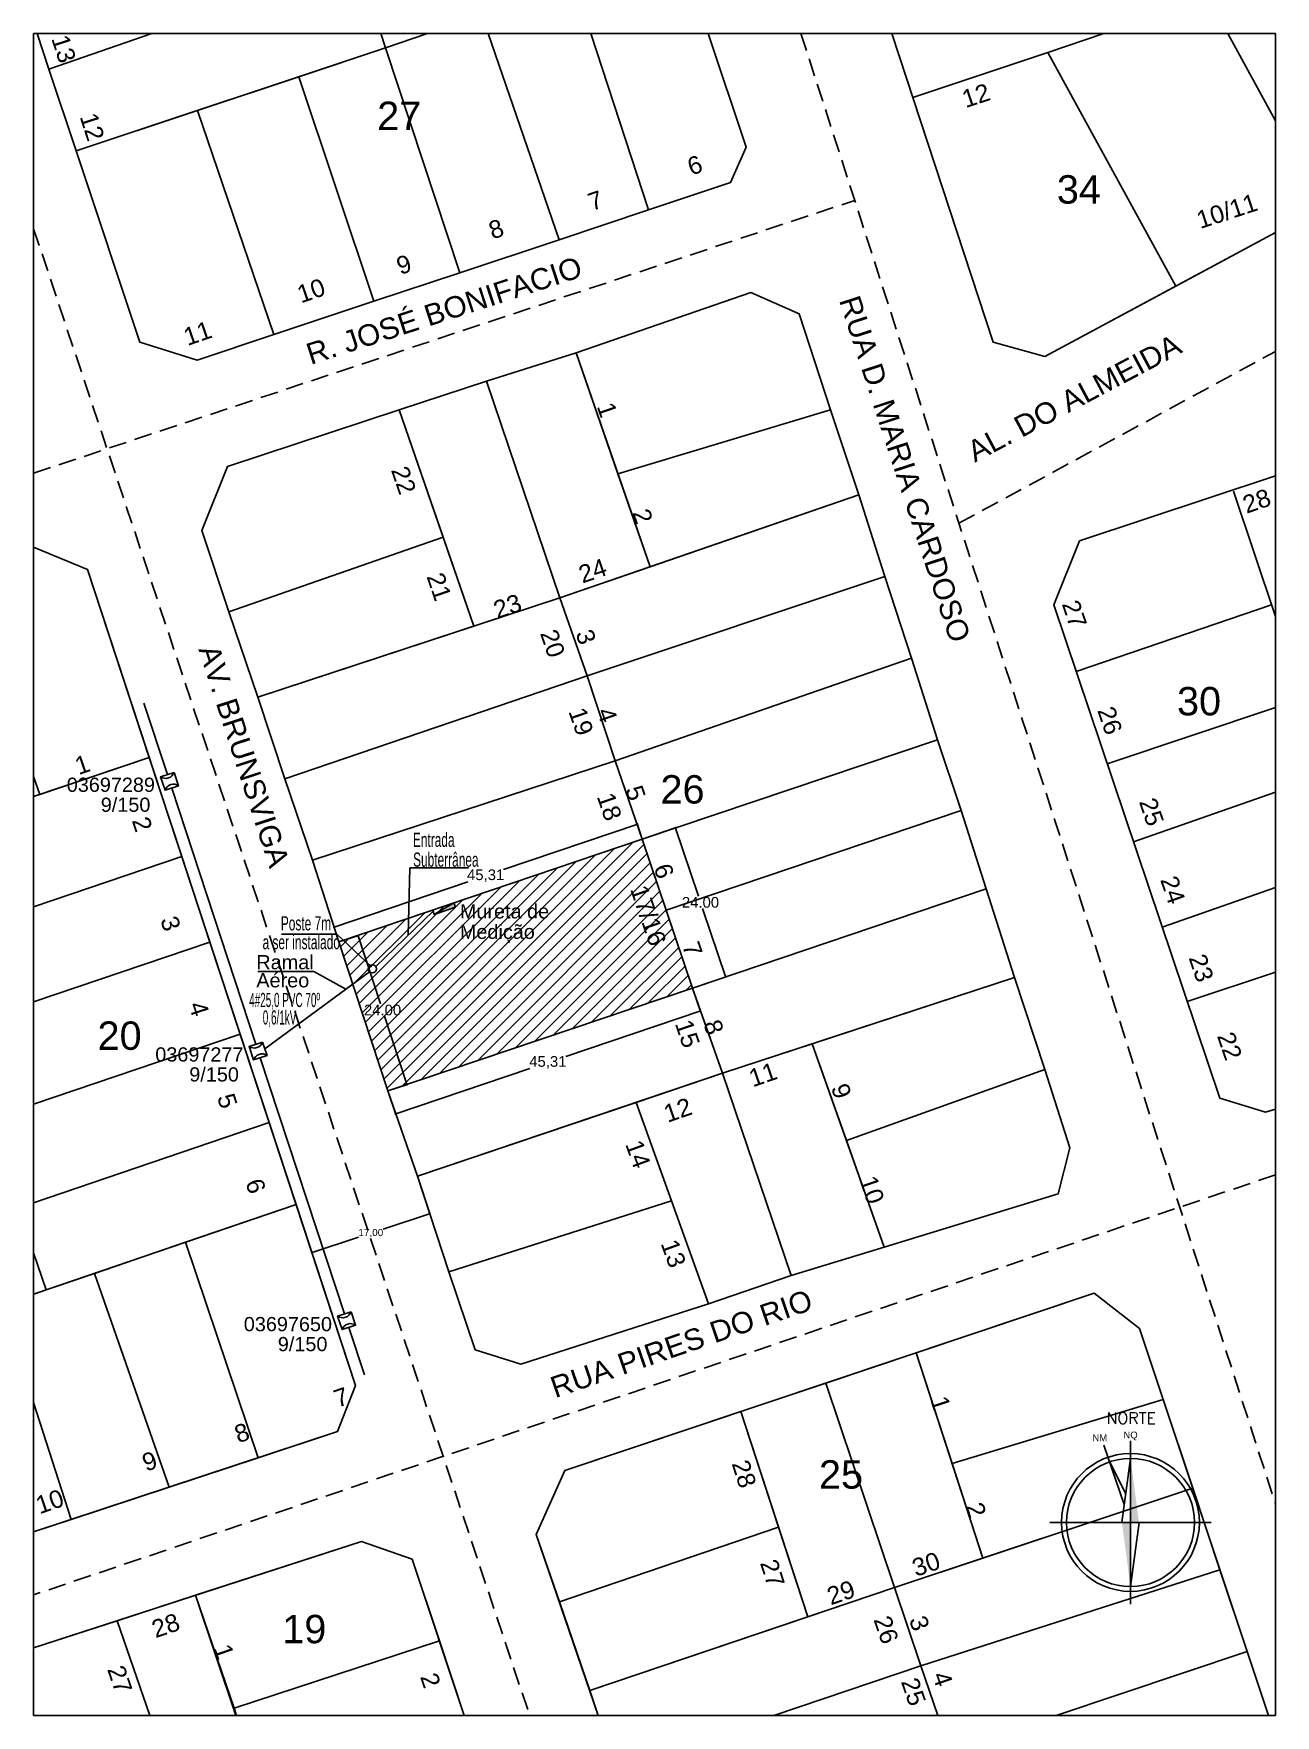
# Model space of a CAD drawing. Header units: inches. Extents: x -6.9 to 80.3, y -2.3 to 48.8.
# Drawn here: x 62.79 to 80.29, y 0.91 to 24.61 of the extents above; entities that cross this region are included whole.
import ezdxf
from ezdxf.enums import TextEntityAlignment as Align

# ---------------------------------------------------------------- set-up
doc = ezdxf.new("R2010")
doc.units = ezdxf.units.IN
doc.header["$MEASUREMENT"] = 0
doc.linetypes.add('HIDDEN', pattern=[0.375, 0.25, -0.125])
for name, color, linetype in [('Alvenaria', 7, 'Continuous'), ('carimbo', 7, 'Continuous'), ('Elétrico', 5, 'Continuous'), ('EQUIPAMENTOS', 7, 'Continuous'), ('projecao', 4, 'HIDDEN'), ('Telefonia', 7, 'Continuous'), ('Texto - Elétrica', 7, 'Continuous')]:
    doc.layers.add(name, color=color, linetype=linetype)
doc.layers.add('Cota', color=7, linetype='Continuous', lineweight=25)
doc.layers.add('TEXTO', color=7, linetype='Continuous', lineweight=20)
doc.layers.add('VP', color=6, linetype='Continuous', plot=False)
doc.styles.add('Arial', font='arial.ttf')
doc.styles.add('ROMAND', font='arial.ttf')
doc.styles.add('ROMANT', font='romant')
doc.dimstyles.new('cotass', dxfattribs={"dimtxt": 0.1, "dimasz": 0.01, "dimexe": 0.01, "dimexo": 0, "dimgap": 0.01, "dimtad": 0, "dimtih": 1, "dimtoh": 1, "dimdec": 0, "dimlfac": 1000, "dimzin": 4, "dimdsep": 46, "dimtxsty": 'Arial', "dimblk": 'OBLIQUE', "dimcen": 0, "dimdle": 0.01, "dimclrd": 7, "dimclre": 7, "dimclrt": 2, "dimadec": 0, "dimazin": 1, "dimtfac": 1, "dimtdec": 0, "dimtix": 1, "dimtofl": 0, "dimtmove": 0, "dimatfit": 3, "dimldrblk": 'OPEN30', "dimfxl": 0, "dimtolj": 1, "dimtzin": 0, "dimlwd": -1, "dimarcsym": 0})

msp = doc.modelspace()

# ---------------------------------------------------------------- texts
at = {"layer": 'carimbo'}
for tag, height, style, p in [('NORTE', 0.16229, 'ROMANT', (78.2551, 5.0176)), ('NM', 0.096, 'ROMAND', (77.8113, 4.7732)), ('NQ', 0.096, 'ROMAND', (78.2447, 4.813))]:
    msp.add_attdef(tag, text='NM', height=height, dxfattribs=dict(at, style=style)).set_placement(p, align=Align.CENTER)
at = {"layer": 'EQUIPAMENTOS', "style": 'Arial'}
for s, p in [('03697289', (63.2526, 13.9247)), ('9/150', (63.732, 13.6431)), ('Mureta de', (68.7932, 12.1408)), ('Medição', (68.7932, 11.8526)), ('Ramal', (65.9245, 11.4245)), ('Aéreo', (65.9245, 11.1694)), ('03697277', (64.5002, 10.1242)), ('9/150', (64.9795, 9.8426)), ('03697650', (65.7477, 6.3237)), ('9/150', (66.227, 6.0422))]:
    msp.add_text(s, height=0.2, dxfattribs=at).set_placement(p)
for s, width, p in [('Entrada', 0.6, (68.1309, 13.149)), ('Subterrânea', 0.6, (68.1337, 12.8694)), ('Poste 7m', 0.6, (66.2699, 11.9716)), ('a ser instalado', 0.6, (66.0122, 11.7068)), ('4#25,0 PVC 70º', 0.5, (65.8239, 10.8917)), ('0,6/1kV', 0.5, (66.015, 10.6451))]:
    msp.add_text(s, height=0.2, dxfattribs=dict(at, width=width)).set_placement(p)
at = {"layer": 'TEXTO', "style": 'Arial'}
for s, height, rotation, p in [('13', 0.25, 288, (63.0326, 24.5421)), ('12', 0.25, 18, (75.9202, 23.5599)), ('12', 0.25, 288, (63.4326, 23.4421)), ('6', 0.25, 19, (72.053, 22.6072)), ('7', 0.25, 19, (70.653, 22.1072)), ('10/11', 0.25, 18, (79.226, 21.8557)), ('8', 0.25, 19, (69.253, 21.7072)), ('R. JOSÉ BONIFACIO', 0.3, 18, (66.6899, 19.9409)), ('9', 0.25, 19, (67.953, 21.2072)), ('10', 0.25, 19, (66.553, 20.8072)), ('RUA D. MARIA CARDOSO', 0.3, 288, (74.1353, 20.854)), ('11', 0.25, 19, (64.953, 20.2072)), ('AL. DO ALMEIDA', 0.3, 28, (76.0503, 18.5612)), ('1', 0.25, 289, (70.7202, 19.3599)), ('22', 0.25, 289, (67.8202, 18.4599)), ('28', 0.25, 19, (79.8791, 17.8431)), ('2', 0.25, 289, (71.2202, 17.8599)), ('24', 0.25, 19, (70.5202, 16.8599)), ('21', 0.25, 289, (68.3202, 16.9599)), ('23', 0.25, 19, (69.3202, 16.3599)), ('27', 0.25, 289, (77.2734, 16.5735)), ('20', 0.25, 289, (69.9202, 16.1599)), ('3', 0.25, 289, (70.4202, 16.1599)), ('AV. BRUNSVIGA', 0.3, 288, (65.1059, 15.934)), ('19', 0.25, 289, (70.3202, 15.0599)), ('4', 0.25, 289, (70.7202, 15.0599)), ('26', 0.25, 289, (77.7734, 15.0735)), ('1', 0.25, 19, (63.4202, 14.1599)), ('5', 0.25, 289, (71.1202, 13.9599)), ('18', 0.25, 289, (70.7202, 13.8599)), ('25', 0.25, 289, (78.3605, 13.7867)), ('2', 0.25, 288, (64.1677, 13.523)), ('6', 0.25, 289, (71.5202, 12.8599)), ('17/16', 0.25, 289, (71.1896, 12.5558)), ('24', 0.25, 289, (78.6605, 12.6867)), ('3', 0.25, 288, (64.5677, 12.123)), ('7', 0.25, 289, (71.9202, 11.7599)), ('23', 0.25, 289, (79.0605, 11.5867)), ('4', 0.25, 288, (64.9677, 10.923)), ('15', 0.25, 289, (71.8202, 10.6599)), ('8', 0.25, 289, (72.2202, 10.6599)), ('22', 0.25, 289, (79.4605, 10.4867)), ('11', 0.25, 19, (72.9202, 9.7599)), ('9', 0.25, 289, (74.0202, 9.7599)), ('5', 0.25, 288, (65.3677, 9.623)), ('12', 0.25, 19, (71.7202, 9.2599)), ('14', 0.25, 290, (71.1202, 8.9599)), ('6', 0.25, 288, (65.7677, 8.423)), ('10', 0.25, 289, (74.4202, 8.4599)), ('13', 0.25, 290, (71.6202, 7.5599)), ('RUA PIRES DO RIO', 0.3, 19, (70.1356, 5.3782)), ('7', 0.25, 19, (67.0694, 5.2429)), ('1', 0.25, 288, (75.4202, 5.3599)), ('8', 0.25, 19, (65.6694, 4.7429)), ('9', 0.25, 19, (64.3694, 4.3429)), ('28', 0.25, 288, (72.6202, 4.4599)), ('10', 0.25, 19, (62.8694, 3.7429)), ('2', 0.25, 288, (75.9202, 3.8599)), ('27', 0.25, 288, (73.0202, 3.0599)), ('30', 0.25, 19, (75.2202, 2.8599)), ('29', 0.25, 19, (74.0202, 2.4599)), ('28', 0.25, 19, (64.5034, 1.9958)), ('26', 0.25, 289, (74.6202, 2.2599)), ('3', 0.25, 289, (75.1202, 2.2599)), ('1', 0.25, 289, (65.3202, 1.8599)), ('27', 0.25, 289, (63.8202, 1.5599)), ('2', 0.25, 289, (68.2293, 1.4549)), ('25', 0.25, 289, (75.0067, 1.3868)), ('4', 0.25, 289, (75.4472, 1.4749))]:
    msp.add_text(s, height=height, rotation=rotation, dxfattribs=at).set_placement(p)
for s, p in [('27', (67.6273, 23.252)), ('34', (77.2062, 22.2146)), ('30', (78.8994, 15.0023)), ('26', (71.6202, 13.7599)), ('20', (63.6861, 10.2889)), ('25', (73.8533, 4.1053)), ('19', (66.2897, 1.9262))]:
    msp.add_text(s, height=0.4, dxfattribs=at).set_placement(p)

# ---------------------------------------------------------------- blocks, each defined once
blk = doc.blocks.new('_Oblique')
at = {"color": 0, "linetype": 'ByBlock', "lineweight": -2}
blk.add_line((-0.5, -0.5), (0.5, 0.5), dxfattribs=at)
blk = doc.blocks.new('*D5')
at = {"layer": 'Cota', "color": 7, "lineweight": -2, "transparency": 16777216}
for p, q in [((71.364, 13.26), (71.841, 13.42)), ((72.07, 11.16), (72.547, 11.32))]:
    blk.add_line(p, q, dxfattribs=at)
at = {"layer": 'Cota', "color": 7, "transparency": 16777216}
for p, q in [((71.828, 13.426), (72.155, 12.454)), ((72.541, 11.307), (72.213, 12.28))]:
    blk.add_line(p, q, dxfattribs=at)
at = {"layer": 'DEFPOINTS', "color": 0, "transparency": 16777216}
for p in [(71.831, 13.417), (71.364, 13.26), (72.07, 11.16)]:
    blk.add_point(p, dxfattribs=at)
at = {"layer": 'Cota', "color": 7, "transparency": 16777216, "xscale": 0.01, "yscale": 0.01, "zscale": 0.01}
for p, rotation in [((71.831, 13.417), 108.5882823860836), ((72.537, 11.317), 288.5882823860836)]:
    blk.add_blockref('_Oblique', p, dxfattribs=dict(at, rotation=rotation))
at = {"layer": 'Cota', "color": 2, "transparency": 16777216, "insert": (72.184, 12.367), "char_height": 0.15, "attachment_point": 5, "style": 'Arial'}
blk.add_mtext('\\A1;24.00', dxfattribs=at)
blk = doc.blocks.new('_Open30')
at = {"color": 0, "linetype": 'ByBlock', "lineweight": -2}
for p, q in [((-1, 0.3), (0, 0)), ((0, 0), (-1, -0.3)), ((0, 0), (-1, 0))]:
    blk.add_line(p, q, dxfattribs=at)
blk = doc.blocks.new('*D6')
at = {"layer": 'Cota', "color": 7, "transparency": 16777216}
for p, q in [((71.303, 13.471), (69.408, 12.828)), ((67.009, 12.014), (68.904, 12.657))]:
    blk.add_line(p, q, dxfattribs=at)
at = {"layer": 'Cota', "color": 7, "lineweight": -2, "transparency": 16777216}
for p, q in [((71.364, 13.26), (71.29, 13.477)), ((67.089, 11.81), (67.015, 12.027))]:
    blk.add_line(p, q, dxfattribs=at)
at = {"layer": 'DEFPOINTS', "color": 0, "transparency": 16777216}
for p in [(71.294, 13.467), (71.364, 13.26), (67.089, 11.81)]:
    blk.add_point(p, dxfattribs=at)
at = {"layer": 'Cota', "color": 7, "transparency": 16777216, "xscale": 0.01, "yscale": 0.01, "zscale": 0.01}
for p, rotation in [((71.294, 13.467), 18.73597466963692), ((67.019, 12.017), 198.7359746696369)]:
    blk.add_blockref('_Oblique', p, dxfattribs=dict(at, rotation=rotation))
at = {"layer": 'Cota', "color": 2, "transparency": 16777216, "insert": (69.156, 12.742), "char_height": 0.15, "attachment_point": 5, "style": 'Arial'}
blk.add_mtext('\\A1;45,31', dxfattribs=at)
blk = doc.blocks.new('*D7')
at = {"layer": 'Cota', "color": 7, "lineweight": -2, "transparency": 16777216}
for p, q in [((72.07, 11.16), (72.183, 10.827)), ((67.776, 9.71), (67.889, 9.377))]:
    blk.add_line(p, q, dxfattribs=at)
at = {"layer": 'Cota', "color": 7, "transparency": 16777216}
for p, q in [((72.189, 10.839), (70.284, 10.196)), ((67.876, 9.383), (69.781, 10.026))]:
    blk.add_line(p, q, dxfattribs=at)
at = {"layer": 'DEFPOINTS', "color": 0, "transparency": 16777216}
for p in [(72.07, 11.16), (67.776, 9.71), (67.886, 9.386)]:
    blk.add_point(p, dxfattribs=at)
at = {"layer": 'Cota', "color": 7, "transparency": 16777216, "xscale": 0.01, "yscale": 0.01, "zscale": 0.01}
for p, rotation in [((72.179, 10.836), 18.65983298043305), ((67.886, 9.386), 198.659832980433)]:
    blk.add_blockref('_Oblique', p, dxfattribs=dict(at, rotation=rotation))
at = {"layer": 'Cota', "color": 2, "transparency": 16777216, "insert": (70.033, 10.111), "char_height": 0.15, "attachment_point": 5, "style": 'Arial'}
blk.add_mtext('\\A1;45,31', dxfattribs=at)
blk = doc.blocks.new('*D8')
at = {"layer": 'Cota', "color": 7, "lineweight": -2, "transparency": 16777216}
for p, q in [((67.089, 11.81), (67.369, 11.902)), ((67.776, 9.71), (68.057, 9.802))]:
    blk.add_line(p, q, dxfattribs=at)
at = {"layer": 'Cota', "color": 7, "transparency": 16777216}
for p, q in [((67.357, 11.908), (67.675, 10.935)), ((68.05, 9.789), (67.732, 10.762))]:
    blk.add_line(p, q, dxfattribs=at)
at = {"layer": 'DEFPOINTS', "color": 0, "transparency": 16777216}
for p in [(67.089, 11.81), (68.047, 9.799), (67.776, 9.71)]:
    blk.add_point(p, dxfattribs=at)
at = {"layer": 'Cota', "color": 7, "transparency": 16777216, "xscale": 0.01, "yscale": 0.01, "zscale": 0.01}
for p, rotation in [((67.36, 11.899), 108.1274610038362), ((68.047, 9.799), 288.1274610038362)]:
    blk.add_blockref('_Oblique', p, dxfattribs=dict(at, rotation=rotation))
at = {"layer": 'Cota', "color": 2, "transparency": 16777216, "insert": (67.703, 10.849), "char_height": 0.15, "attachment_point": 5, "style": 'Arial'}
blk.add_mtext('\\A1;24.00', dxfattribs=at)
blk = doc.blocks.new('*D9')
at = {"layer": 'Cota', "color": 7, "lineweight": -2, "transparency": 16777216}
for p, q in [((68.195, 8.51), (68.373, 7.968)), ((66.531, 7.964), (66.709, 7.422))]:
    blk.add_line(p, q, dxfattribs=at)
at = {"layer": 'Cota', "color": 7, "transparency": 16777216}
for p, q in [((68.379, 7.981), (67.712, 7.762)), ((66.696, 7.429), (67.364, 7.648))]:
    blk.add_line(p, q, dxfattribs=at)
at = {"layer": 'DEFPOINTS', "color": 0, "transparency": 16777216}
for p in [(68.195, 8.51), (66.531, 7.964), (66.706, 7.432)]:
    blk.add_point(p, dxfattribs=at)
at = {"layer": 'Cota', "color": 7, "transparency": 16777216, "xscale": 0.01, "yscale": 0.01, "zscale": 0.01}
for p, rotation in [((68.37, 7.978), 18.17298431495181), ((66.706, 7.432), 198.1729843149519)]:
    blk.add_blockref('_Oblique', p, dxfattribs=dict(at, rotation=rotation))
at = {"layer": 'Cota', "color": 2, "transparency": 16777216, "insert": (67.538, 7.705), "char_height": 0.1, "attachment_point": 5, "style": 'Arial'}
blk.add_mtext('\\A1;17,00', dxfattribs=at)

# ---------------------------------------------------------------- dimensions: what is measured, and where the dimension line sits
at = {"layer": 'Cota'}
for p1, p2, distance, text, picture, middle in [((67.0889, 11.8099), (71.3639, 13.2599), 0.2191, '45,31', '*D6', (69.156, 12.7424)), ((72.0702, 11.1599), (71.3639, 13.2599), -0.4929, '24.00', '*D5', (72.1842, 12.367)), ((67.0889, 11.8099), (67.7764, 9.7099), 0.2849, '24.00', '*D8', (67.7034, 10.8485)), ((72.0702, 11.1599), (67.7764, 9.7099), 0.3416, '45,31', '*D7', (70.0326, 10.1112))]:
    dim = msp.add_aligned_dim(p1=p1, p2=p2, distance=distance, text=text, dimstyle='cotass', override={"dimtxt": 0.15}, dxfattribs=at)
    dim.commit()
    dim.dimension.update_dxf_attribs({"geometry": picture, "text_midpoint": middle})
dim = msp.add_aligned_dim(p1=(68.1952, 8.5099), p2=(66.5311, 7.9636), distance=0.5598, text='17,00', dimstyle='cotass', dxfattribs=at)
dim.commit()
dim.dimension.update_dxf_attribs({"geometry": '*D9', "text_midpoint": (67.5377, 7.7048)})

# ---------------------------------------------------------------- hatches: boundary and pattern name
at = {"layer": 'carimbo'}
h = msp.add_hatch(dxfattribs=at)
h.set_pattern_fill('ANSI31', color=253, style=0)
h.set_pattern_definition([(45, (-2.81422, -33.79014), (-0.08838835, 0.08838835), [])])
h.paths.add_polyline_path([(67.7764, 9.7099), (67.0889, 11.8099), (71.3639, 13.2599), (72.0702, 11.1599)])
at = {"layer": 'VP'}
msp.add_hatch(color=2, dxfattribs=at).paths.add_polyline_path([(68.4318, 12.1965), (68.73, 12.2976), (68.709, 12.3594)])

# ---------------------------------------------------------------- linework, layer by layer
at = {"layer": 'Alvenaria'}
for p, q in [((68.0873, 12.8538), (68.0653, 11.9036)), ((68.916, 12.8538), (68.0873, 12.8538)), ((66.2809, 11.9205), (67.0598, 11.9205)), ((67.0598, 11.9205), (67.5468, 11.4565)), ((65.9469, 11.3921), (66.7362, 11.3921))]:
    msp.add_line(p, q, dxfattribs=at)
msp.add_lwpolyline([(65.9469, 11.3921), (66.7362, 11.3921), (67.1844, 11.1435)], dxfattribs=at)
at = {"layer": 'carimbo'}
for p, q in [((79.6952, 18.1599), (80.2858, 16.3955)), ((80.2309, 16.5593), (77.4792, 15.6225)), ((77.9175, 14.3192), (80.2858, 15.112)), ((78.2865, 13.2219), (80.2858, 13.92)), ((78.6911, 12.019), (80.2858, 12.5779)), ((79.044, 10.9698), (80.2858, 11.3845)), ((78.2439, 3.628), (78.2439, 4.7794)), ((78.2439, 3.628), (78.2439, 4.7794)), ((78.1572, 3.8807), (77.8702, 4.7171)), ((78.1235, 3.628), (78.2439, 4.5311)), ((78.1235, 3.628), (78.2439, 4.5311)), ((78.177, 4.0292), (77.9508, 4.4823)), ((78.2439, 3.628), (77.1085, 3.628)), ((78.3643, 3.628), (78.2439, 2.7248)), ((78.2439, 3.628), (78.2439, 2.4765)), ((78.3643, 3.628), (78.2439, 2.7248)), ((78.2439, 3.628), (78.2439, 2.4765)), ((78.2439, 3.628), (79.3793, 3.628))]:
    msp.add_line(p, q, dxfattribs=at)
for points in [[(62.7858, 24.6099), (80.2858, 24.6099), (80.2858, 0.9099), (62.7858, 0.9099)], [(66.5227, 24.0024), (67.7452, 24.4099), (68.7912, 21.2409), (67.5795, 20.838), (66.5227, 24.0024), (66.5227, 24.0024), (66.5227, 24.0024)], [(75.177, 23.708), (77.0771, 24.3451), (78.8811, 21.0511), (77.0389, 20.0599), (76.3077, 20.2599), (75.177, 23.708), (75.177, 23.708), (75.177, 23.708)], [(65.0958, 23.5267), (66.5227, 24.0024), (67.5795, 20.838), (66.1729, 20.3703), (65.0958, 23.5267), (65.0958, 23.5267), (65.0958, 23.5267)], [(63.3867, 22.9571), (65.0958, 23.5267), (66.1729, 20.3703), (65.0889, 20.0099), (64.2827, 20.2599), (63.3867, 22.9571), (63.3867, 22.9571), (63.3867, 22.9571)], [(71.0212, 18.4081), (70.4327, 20.1099), (72.8952, 20.9599), (73.5764, 20.6599), (74.0139, 19.3099), (71.0212, 18.4081), (71.0212, 18.4081), (71.0212, 18.4081)], [(71.4742, 17.098), (70.2014, 16.6599), (69.1702, 19.7099), (70.4327, 20.1099), (71.4742, 17.098), (71.4742, 17.098), (71.4742, 17.098)], [(70.2014, 16.6599), (68.9885, 16.2609), (67.9389, 19.3099), (69.1702, 19.7099), (70.2014, 16.6599), (70.2014, 16.6599), (70.2014, 16.6599)], [(67.9389, 19.3099), (68.5578, 17.5121), (65.5389, 16.4599), (65.1577, 17.6099), (65.5202, 18.5099), (67.9389, 19.3099), (67.9389, 19.3099), (67.9389, 19.3099)], [(71.4742, 17.098), (71.0212, 18.4081), (74.0139, 19.3099), (74.4139, 18.1099), (71.4742, 17.098), (71.4742, 17.098), (71.4742, 17.098)], [(70.5889, 15.5599), (70.2014, 16.6599), (74.4139, 18.1099), (74.7827, 16.9599), (70.5889, 15.5599), (70.5889, 15.5599), (70.5889, 15.5599)], [(68.5578, 17.5121), (68.9885, 16.2609), (65.9452, 15.2599), (65.5389, 16.4599), (68.5578, 17.5121), (68.5578, 17.5121), (68.5578, 17.5121)], [(70.9827, 14.3599), (70.5889, 15.5599), (74.7827, 16.9599), (75.1577, 15.8099), (70.9827, 14.3599), (70.9827, 14.3599), (70.9827, 14.3599)], [(70.2014, 16.6599), (70.5889, 15.5599), (66.3264, 14.1099), (65.9452, 15.2599), (70.2014, 16.6599), (70.2014, 16.6599), (70.2014, 16.6599)], [(71.3639, 13.2599), (70.9827, 14.3599), (75.1577, 15.8099), (75.5264, 14.6599), (71.3639, 13.2599), (71.3639, 13.2599), (71.3639, 13.2599)], [(70.5889, 15.5599), (70.9827, 14.3599), (66.7139, 12.9599), (66.3264, 14.1099), (70.5889, 15.5599), (70.5889, 15.5599), (70.5889, 15.5599)], [(71.701, 12.2576), (71.3639, 13.2599), (75.5264, 14.6599), (75.8577, 13.6599), (71.701, 12.2576), (71.701, 12.2576), (71.701, 12.2576)], [(70.9827, 14.3599), (71.3639, 13.2599), (67.0889, 11.8099), (66.7139, 12.9599), (70.9827, 14.3599), (70.9827, 14.3599), (70.9827, 14.3599)], [(72.0702, 11.1599), (71.701, 12.2576), (75.8577, 13.6599), (76.2077, 12.5599), (72.0702, 11.1599), (72.0702, 11.1599), (72.0702, 11.1599)], [(72.4952, 9.9599), (72.0702, 11.1599), (76.2077, 12.5599), (76.6077, 11.3099), (72.4952, 9.9599), (72.4952, 9.9599), (72.4952, 9.9599)], [(72.0702, 11.1599), (72.4952, 9.9599), (68.1952, 8.5099), (67.7764, 9.7099), (72.0702, 11.1599), (72.0702, 11.1599), (72.0702, 11.1599)], [(74.2405, 9.0104), (73.759, 10.3747), (76.6077, 11.3099), (77.0389, 10.0099), (74.2405, 9.0104), (74.2405, 9.0104), (74.2405, 9.0104)], [(72.4952, 9.9599), (73.759, 10.3747), (74.7702, 7.5099), (73.4639, 7.1099), (72.4952, 9.9599), (72.4952, 9.9599), (72.4952, 9.9599)], [(71.2758, 9.5487), (72.4952, 9.9599), (73.4639, 7.1099), (72.2952, 6.7099), (71.2758, 9.5487), (71.2758, 9.5487), (71.2758, 9.5487)], [(74.7702, 7.5099), (74.2405, 9.0104), (77.0389, 10.0099), (77.3889, 8.9099), (77.2264, 8.2599), (74.7702, 7.5099), (74.7702, 7.5099), (74.7702, 7.5099)], [(71.2758, 9.5487), (71.7747, 8.1593), (68.6389, 7.1599), (68.1952, 8.5099), (71.2758, 9.5487), (71.2758, 9.5487), (71.2758, 9.5487)], [(64.9268, 7.577), (66.4837, 8.1081), (67.3202, 5.5599), (67.0702, 4.9099), (65.948, 4.539), (64.9268, 7.577), (64.9268, 7.577), (64.9268, 7.577)], [(71.7747, 8.1593), (72.2952, 6.7099), (69.6514, 5.8599), (69.0077, 6.0599), (68.6389, 7.1599), (71.7747, 8.1593), (71.7747, 8.1593), (71.7747, 8.1593)], [(63.6416, 7.1386), (64.9268, 7.577), (65.948, 4.539), (64.6963, 4.1254), (63.6416, 7.1386), (63.6416, 7.1386), (63.6416, 7.1386)], [(75.7316, 4.4575), (75.2233, 6.0192), (77.7327, 6.8599), (78.3702, 6.3599), (78.7033, 5.3626), (75.7316, 4.4575), (75.7316, 4.4575), (75.7316, 4.4575)], [(76.1652, 3.1249), (74.9202, 2.7099), (73.9508, 5.5929), (75.2233, 6.0192), (76.1652, 3.1249), (76.1652, 3.1249), (76.1652, 3.1249)], [(74.9202, 2.7099), (73.6957, 2.2964), (72.7514, 5.1911), (73.9508, 5.5929), (74.9202, 2.7099), (74.9202, 2.7099), (74.9202, 2.7099)], [(76.1652, 3.1249), (75.7316, 4.4575), (78.7033, 5.3626), (79.1216, 4.1103), (76.1652, 3.1249), (76.1652, 3.1249), (76.1652, 3.1249)], [(72.7514, 5.1911), (73.2829, 3.562), (70.1952, 2.5099), (69.8702, 3.4599), (70.2702, 4.3599), (72.7514, 5.1911), (72.7514, 5.1911), (72.7514, 5.1911)], [(75.2889, 1.6099), (74.9202, 2.7099), (79.1216, 4.1103), (79.5054, 2.9612), (75.2889, 1.6099), (75.2889, 1.6099), (75.2889, 1.6099)], [(73.2829, 3.562), (73.6957, 2.2964), (70.6241, 1.2591), (70.1952, 2.5099), (73.2829, 3.562), (73.2829, 3.562), (73.2829, 3.562)], [(65.6139, 1.0099), (65.0666, 2.6019), (67.4077, 3.3599), (68.1202, 3.1099), (68.5042, 1.9587), (65.6139, 1.0099), (65.6139, 1.0099), (65.6139, 1.0099)]]:
    msp.add_lwpolyline(points, close=True, dxfattribs=at)
for points in [[(64.4493, 24.6099), (63.0014, 24.1099), (62.8377, 24.6099)], [(67.6785, 24.6099), (67.7452, 24.4099), (63.3867, 22.9571), (63.0014, 24.1099), (64.4493, 24.6099)], [(69.1935, 24.6099), (70.1902, 21.706), (68.7912, 21.2409), (67.7452, 24.4099), (68.3371, 24.6099)], [(70.6373, 24.6099), (71.4524, 22.1257), (70.1902, 21.706), (69.1935, 24.6099)], [(72.2907, 24.6099), (72.8264, 23.0099), (72.6077, 22.5099), (71.4524, 22.1257), (70.6373, 24.6099)], [(74.8813, 24.6099), (76.3077, 20.2599), (77.0389, 20.0599), (80.2858, 21.807)], [(80.2858, 21.807), (78.8811, 21.0511), (77.0771, 24.3451), (77.8666, 24.6099)], [(80.2858, 23.3811), (79.616, 24.6099)], [(80.2858, 18.3765), (77.5264, 17.4599), (77.1639, 16.5599), (79.5014, 9.6099), (80.1452, 9.4099), (80.2858, 9.4544)], [(62.7858, 17.3734), (63.5452, 17.0599), (64.4156, 14.4083), (62.8718, 13.8865), (62.7858, 14.139)], [(62.7858, 17.3734), (63.5452, 17.0599), (67.3202, 5.5599), (67.0702, 4.9099), (62.7858, 3.494)], [(62.7858, 13.8574), (64.4156, 14.4083), (64.8742, 13.0112), (62.7858, 12.304)], [(62.7858, 14.139), (62.8718, 13.8865), (62.7858, 13.8574)], [(62.7858, 12.304), (64.8742, 13.0112), (65.2693, 11.8075), (62.7858, 10.965)], [(62.7858, 10.965), (65.2693, 11.8075), (65.6952, 10.5099), (62.7858, 9.5212)], [(62.7858, 9.5212), (65.6952, 10.5099), (66.1046, 9.2629), (62.7858, 8.1333)], [(62.7858, 8.1333), (66.1046, 9.2629), (66.4837, 8.1081), (62.9647, 6.9076), (62.7858, 7.4301)], [(62.7858, 7.4301), (62.9647, 6.9076), (62.7866, 6.8463)], [(62.7858, 6.846), (63.6416, 7.1386), (64.6963, 4.1254), (63.317, 3.6696), (62.7858, 5.3208)], [(70.7437, 0.9099), (69.8702, 3.4599), (70.2702, 4.3599), (77.7327, 6.8599), (78.3702, 6.3599), (80.1906, 0.9099)], [(62.7858, 5.3208), (63.317, 3.6696), (62.7858, 3.494)], [(62.7858, 1.8634), (67.4077, 3.3599), (68.1202, 3.1099), (68.8542, 0.9099)], [(75.5295, 0.9099), (75.2889, 1.6099), (79.5054, 2.9612), (79.8899, 1.8102), (77.1969, 0.9099)], [(70.7437, 0.9099), (70.6241, 1.2591), (74.9202, 2.7099), (75.2889, 1.6099), (73.2161, 0.9099)], [(64.4232, 0.9099), (63.9626, 2.2444), (65.0666, 2.6019), (65.6355, 0.9099)], [(62.7858, 1.8634), (63.9626, 2.2444), (64.4217, 0.9099)], [(65.6466, 0.9099), (65.6139, 1.0099), (68.5042, 1.9587), (68.8542, 0.9099)], [(77.1969, 0.9099), (79.8899, 1.8102), (80.1906, 0.9099)], [(73.2161, 0.9099), (75.2889, 1.6099), (75.5295, 0.9099)]]:
    msp.add_lwpolyline(points, dxfattribs=at)
for radius in [0.9711, 0.9032]:
    msp.add_circle((78.2439, 3.628), radius, dxfattribs=at)
for points in [[(78.2439, 3.628), (78.3643, 3.628), (78.2439, 4.5311), (78.2439, 3.628)], [(78.3643, 3.628), (78.2439, 3.628), (78.2439, 4.5311)], [(78.2439, 3.628), (78.3643, 3.628), (78.2439, 4.5311), (78.2439, 3.628)], [(78.3643, 3.628), (78.2439, 3.628), (78.2439, 4.5311)], [(78.1235, 3.628), (78.2439, 3.628), (78.2439, 2.7248)], [(78.1235, 3.628), (78.2439, 3.628), (78.2439, 2.7248)]]:
    msp.add_solid(points, dxfattribs=at)
at = {"layer": 'Elétrico'}
for p, q in [((65.918, 10.3679), (64.7328, 13.9784)), ((67.6088, 11.4613), (68.4159, 12.2433)), ((66.0442, 10.3041), (67.5181, 11.3892)), ((67.1655, 6.5674), (65.9804, 10.1779))]:
    msp.add_line(p, q, dxfattribs=at)
for points in [[(64.7655, 14.1996), (64.8278, 14.0095), (64.6378, 13.9472), (64.5754, 14.1372)], [(66.013, 10.3991), (66.0754, 10.2091), (65.8854, 10.1467), (65.823, 10.3367)], [(67.2606, 6.5986), (67.3229, 6.4086), (67.1329, 6.3462), (67.0705, 6.5362)]]:
    msp.add_lwpolyline(points, close=True, dxfattribs=at)
msp.add_circle((67.5595, 11.4303), 0.0583, dxfattribs=at)
for centre, start, end in [((64.6471, 14.2396), 235.04288, 341.30309), ((64.7562, 13.9071), 55.04288, 161.30309), ((65.8946, 10.4392), 235.04288, 341.30309), ((66.0038, 10.1066), 55.04288, 161.30309), ((67.1422, 6.6387), 235.04288, 341.30309), ((67.2513, 6.3061), 55.04288, 161.30309)]:
    msp.add_arc(centre, 0.125, start, end, dxfattribs=at)
at = {"layer": 'projecao'}
for points in [[(73.5991, 24.6099), (80.2858, 3.8953)], [(62.7858, 18.4163), (74.3577, 22.2599)], [(62.7858, 21.8603), (69.7754, 0.9099)], [(75.8264, 17.7099), (80.2858, 20.1312)], [(80.2858, 8.5274), (62.7858, 2.6073)]]:
    msp.add_lwpolyline(points, dxfattribs=at)
at = {"layer": 'Telefonia', "color": 5}
msp.add_line((64.6705, 14.1684), (64.3399, 15.1754), dxfattribs=at)
at = {"layer": 'Texto - Elétrica', "color": 2}
for p, q in [((68.73, 12.2976), (68.709, 12.3594)), ((68.4318, 12.1965), (68.4109, 12.2583)), ((68.4318, 12.1965), (68.4159, 12.2433)), ((68.4318, 12.1965), (68.73, 12.2976))]:
    msp.add_line(p, q, dxfattribs=at)
at = {"layer": 'Texto - Elétrica', "color": 5}
msp.add_line((67.2279, 6.3774), (67.4467, 5.711), dxfattribs=at)
at = {"layer": 'Texto - Elétrica', "color": 2}
msp.add_lwpolyline([(67.7764, 9.7099), (67.0889, 11.8099), (71.3639, 13.2599), (72.0702, 11.1599), (67.7764, 9.7099)], dxfattribs=at)
at = {"layer": 'VP', "color": 2}
msp.add_line((68.4318, 12.1965), (68.709, 12.3594), dxfattribs=at)

msp.set_redraw_order([(e.dxf.handle, doc.entitydb.next_handle()) for e in msp.query("TEXT MTEXT ATTDEF DIMENSION ARC_DIMENSION")])  # texts and dimensions are drawn at this point

doc.saveas('drawing.dxf')
